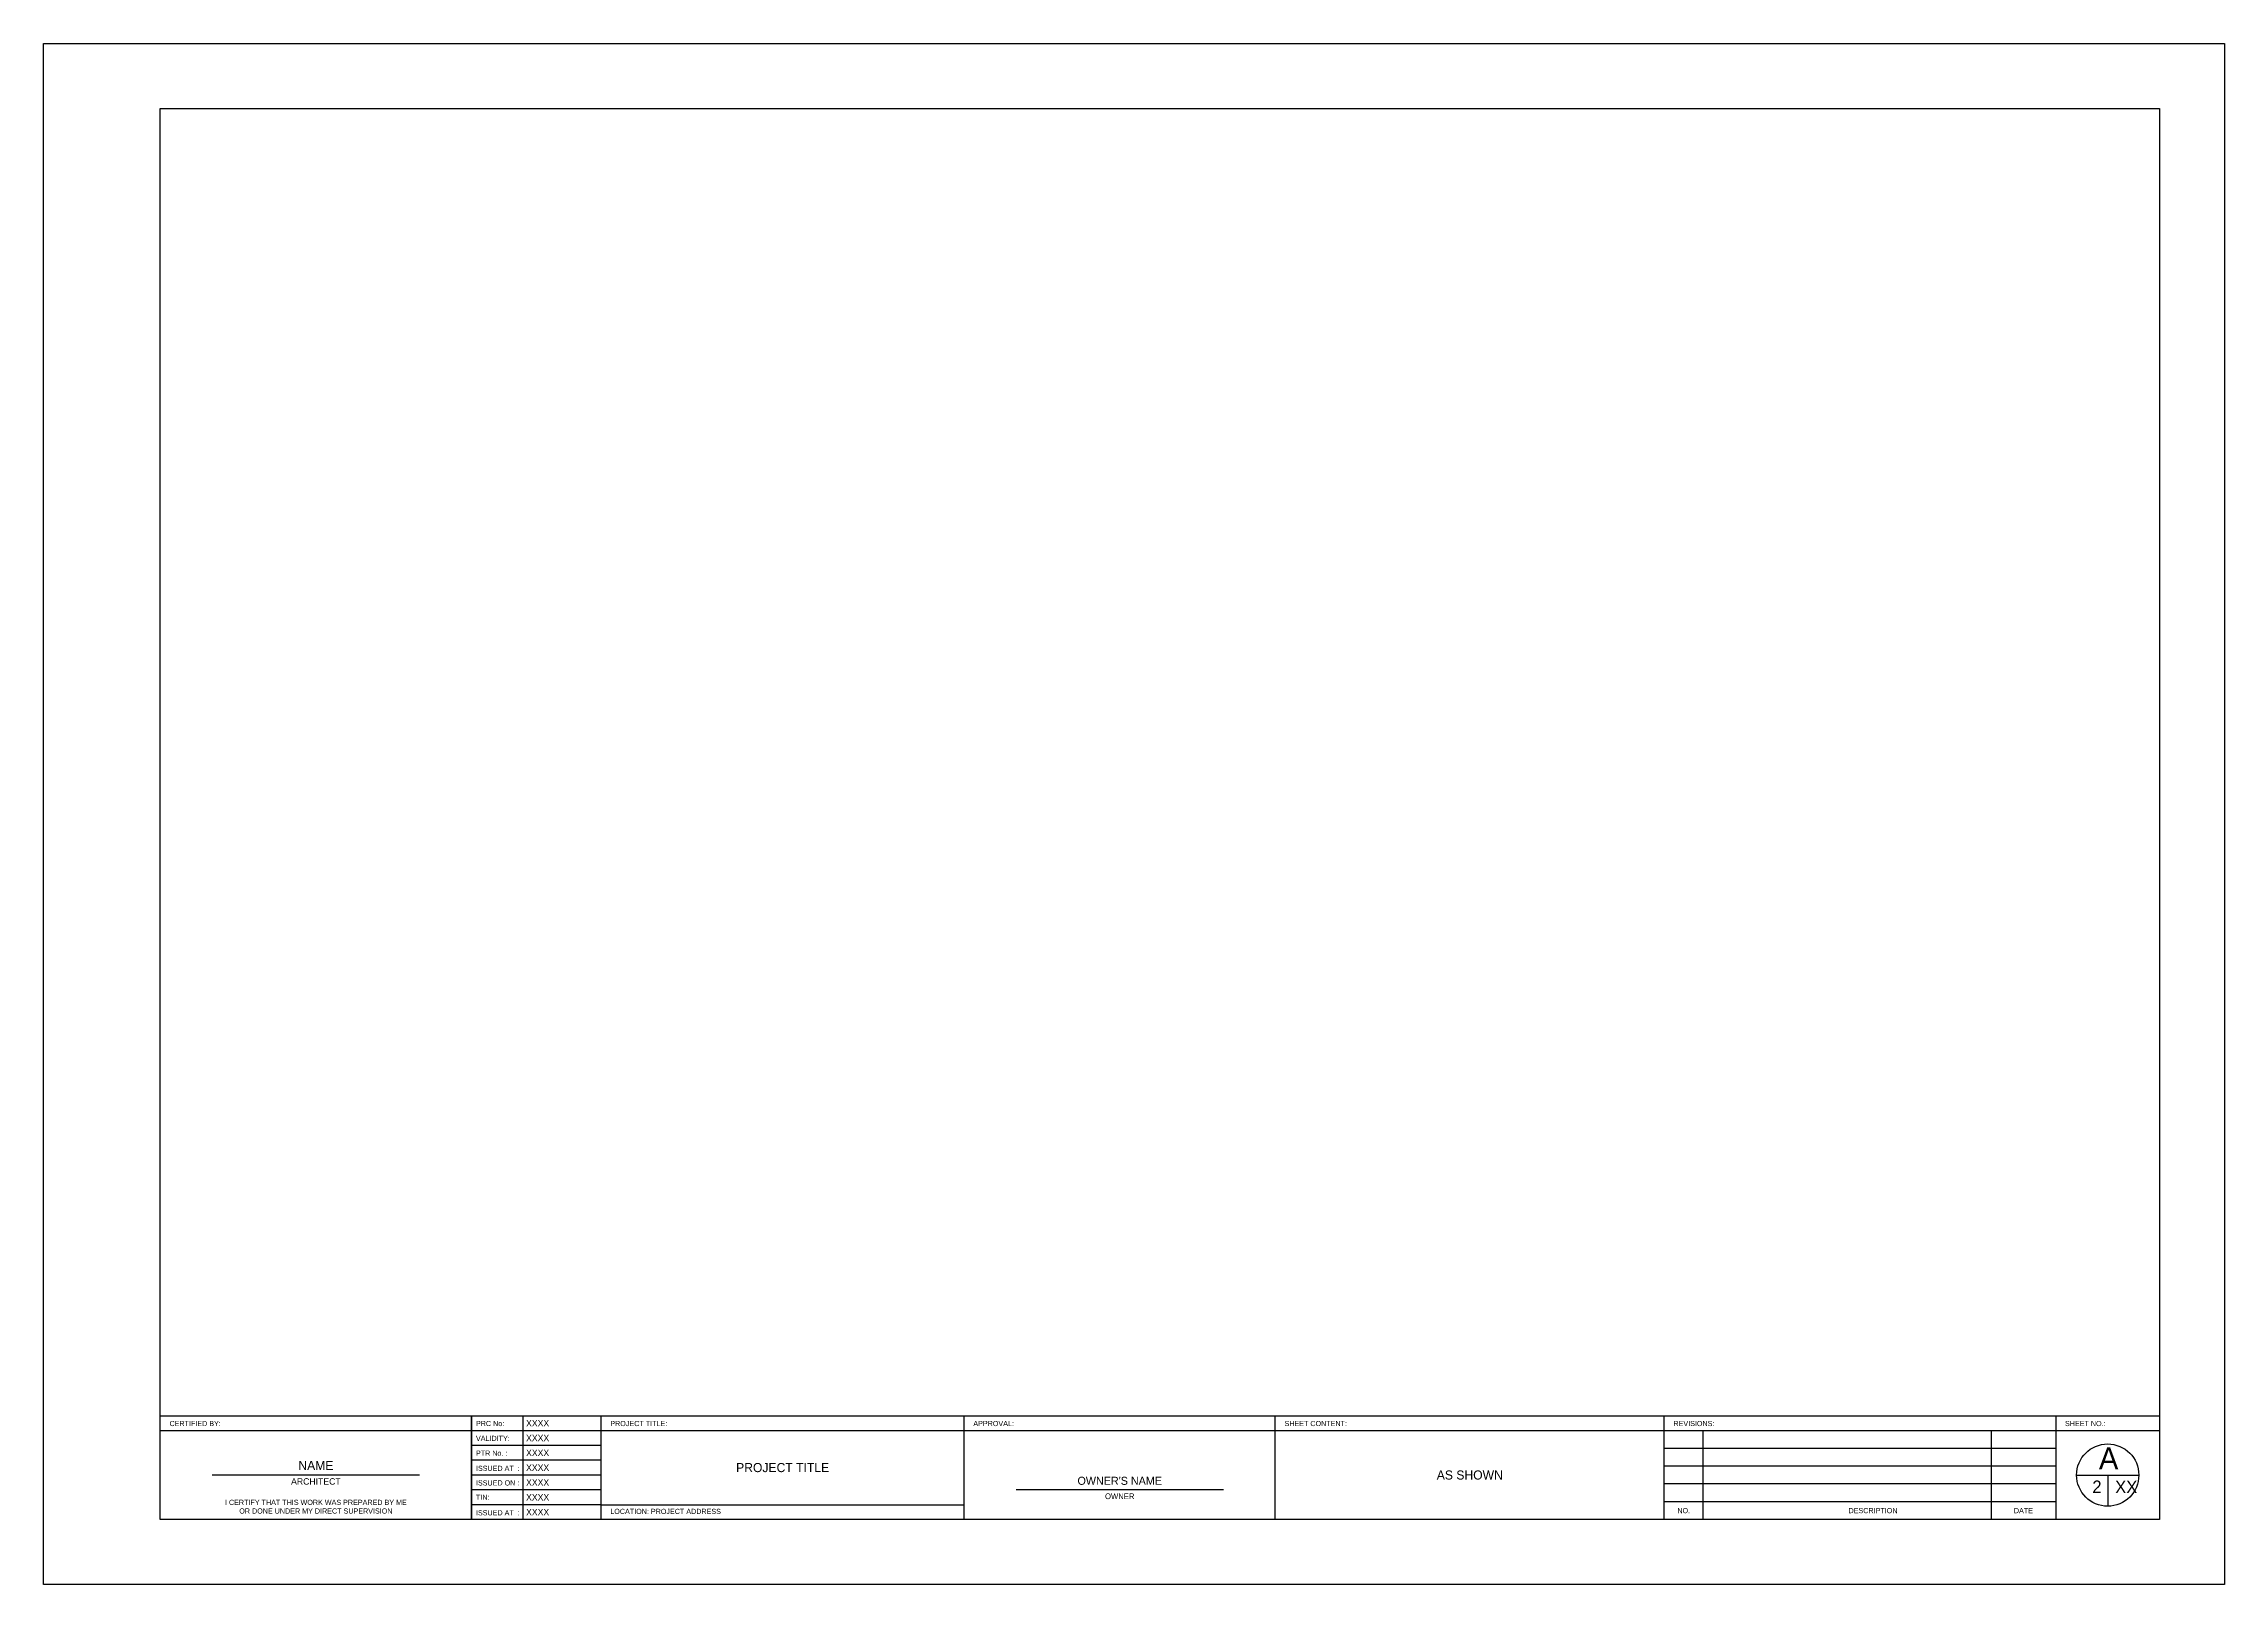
# Paper-space layout 'A2' of a CAD drawing. Header units: millimetres. Extents: x 0 to 841, y 0 to 594.
import ezdxf
from ezdxf.enums import TextEntityAlignment as Align

# ---------------------------------------------------------------- set-up
doc = ezdxf.new("R2010")
doc.units = ezdxf.units.MM
for name, color, linetype in [('TB-BORDER THIN', 82, 'Continuous'), ('TB-BORDER THK', 152, 'Continuous'), ('TB-TEXT', 240, 'Continuous')]:
    doc.layers.add(name, color=color, linetype=linetype)
doc.styles.add('Century', font='GOTHIC.TTF')

# ---------------------------------------------------------------- blocks, each defined once
blk = doc.blocks.new('Project_Title')
at = {"layer": 'TB-TEXT', "insert": (70, 14.29), "char_height": 3.5, "width": 95.4462, "attachment_point": 5, "style": 'Century'}
blk.add_mtext('PROJECT TITLE', dxfattribs=at)
blk = doc.blocks.new('Project_Owner')
at = {"layer": 'TB-TEXT', "style": 'Century'}
blk.add_text("OWNER'S NAME", height=3.1012, dxfattribs=at).set_placement((60, 13.38), align=Align.CENTER)
blk = doc.blocks.new('Project_Address')
at = {"layer": 'TB-TEXT', "insert": (218.54, 28.12), "char_height": 2, "width": 134.8115, "attachment_point": 4, "style": 'Century'}
blk.add_mtext('LOCATION: PROJECT ADDRESS', dxfattribs=at)
blk = doc.blocks.new('Tblock_A1_Archl')
blk.add_line((796, 42.14), (796, 30.14))
blk.add_lwpolyline([(841, 594), (841, 0), (0, 0), (0, 594)], close=True)
at = {"layer": 'TB-BORDER THIN'}
for p, q in [((45, 59.29), (816, 59.29)), ((640, 25), (640, 59.29)), ((751, 59.29), (751, 25)), ((215, 53.57), (165, 53.57)), ((776, 52.43), (625, 52.43)), ((145, 42.14), (65, 42.14)), ((215, 47.86), (165, 47.86)), ((215, 42.14), (165, 42.14)), ((776, 45.57), (625, 45.57)), ((784, 42.14), (808, 42.14)), ((215, 36.43), (165, 36.43)), ((455, 36.43), (375, 36.43)), ((776, 38.71), (625, 38.71)), ((215, 30.71), (165, 30.71)), ((215, 30.71), (355, 30.71)), ((776, 31.86), (625, 31.86))]:
    blk.add_line(p, q, dxfattribs=at)
blk.add_circle((796, 42.14), 12, dxfattribs=at)
at = {"layer": 'TB-BORDER THK'}
for p, q in [((45, 65), (816, 65)), ((165, 65), (165, 25)), ((165, 25), (165, 65)), ((185, 25), (185, 65)), ((215, 25), (215, 65)), ((355, 25), (355, 65)), ((475, 25), (475, 65)), ((625, 25), (625, 65)), ((776, 65), (776, 25))]:
    blk.add_line(p, q, dxfattribs=at)
blk.add_lwpolyline([(816, 569), (816, 25), (45, 25), (45, 569)], close=True, dxfattribs=at)
for name, p in [('Project_Title', (215, 30.71)), ('Project_Owner', (355, 25)), ('Project_Address', (0, 0))]:
    blk.add_blockref(name, p)
at = {"layer": 'TB-TEXT', "color": 7, "style": 'Century'}
blk.add_text('NAME', height=3.5, dxfattribs=at).set_placement((105, 44.09), align=Align.CENTER)
at = {"layer": 'TB-TEXT', "style": 'Century'}
for s, insert, char_height, width, attachment_point in [('CERTIFIED BY:', (48.54, 62), 2, 22.6493, 4), ('PRC No:', (166.73, 62), 2, 22.6493, 4), ('PROJECT TITLE:', (218.54, 62), 2, 22.6493, 4), ('APPROVAL:', (358.54, 62), 2, 22.6493, 4), ('SHEET CONTENT:', (478.54, 62), 2, 38.9013, 4), ('REVISIONS:', (628.54, 62), 2, 22.6493, 4), ('SHEET NO.:', (779.54, 62), 2, 22.6493, 4), ('VALIDITY:', (166.73, 56.29), 2, 22.6493, 4), ('PTR No. :', (166.73, 50.58), 2, 22.6493, 4), ('ISSUED AT  :', (166.73, 44.73), 2, 22.6493, 4), ('AS SHOWN', (550, 42.14), 3.5, 150, 5), ('TIN:', (166.73, 33.61), 2, 22.6493, 4), ('ISSUED ON :', (166.73, 39.11), 2, 22.6493, 4), ('OWNER', (415, 33.95), 2.215, 70.8835, 5), ('ISSUED AT  :', (166.73, 27.59), 2, 22.6493, 4), ('NO.', (632.5, 28.43), 2, 15, 5), ('DESCRIPTION', (705.5, 28.43), 2, 91, 5), ('DATE', (763.5, 28.43), 2, 25, 5)]:
    blk.add_mtext(s, dxfattribs=dict(at, insert=insert, char_height=char_height, width=width, attachment_point=attachment_point))
at = {"layer": 'TB-TEXT', "color": 7, "style": 'Century'}
for s, insert, char_height, width, attachment_point in [('XXXX', (186.06, 62.14), 2.5, 28.9356, 4), ('XXXX', (186.06, 56.43), 2.5, 28.9356, 4), ('XXXX', (186.06, 50.71), 2.5, 28.9356, 4), ('XXXX', (186.06, 45), 2.5, 28.9356, 4), ('ARCHITECT', (105, 39.67), 2.5, 70.8835, 5), ('XXXX', (186.06, 39.29), 2.5, 28.9356, 4), ('XXXX', (186.06, 33.57), 2.5, 28.9356, 4), ('I CERTIFY THAT THIS WORK WAS PREPARED BY ME \\POR DONE UNDER MY DIRECT SUPERVISION', (105, 29.94), 2, 80, 5), ('XXXX', (186.06, 27.86), 2.5, 28.9356, 4)]:
    blk.add_mtext(s, dxfattribs=dict(at, insert=insert, char_height=char_height, width=width, attachment_point=attachment_point))
at = {"layer": 'TB-TEXT', "ltscale": 0.2, "attachment_point": 1, "style": 'Century'}
for s, insert, char_height in [('A', (792.61, 52.77), 8.4), ('XX', (798.87, 39.97), 4.8)]:
    blk.add_mtext_dynamic_manual_height_columns(s, width=3.3853, gutter_width=5, heights=[0], dxfattribs=dict(at, insert=insert, char_height=char_height))

psp = doc.layouts.new('A2')

# ---------------------------------------------------------------- block references
psp.add_blockref('Tblock_A1_Archl', (0, 0))

# ---------------------------------------------------------------- texts
at = {"layer": 'TB-TEXT', "ltscale": 0.2, "insert": (790.07, 40.03), "char_height": 4.8, "attachment_point": 1, "style": 'Century'}
psp.add_mtext_dynamic_manual_height_columns('2', width=3.3853, gutter_width=5, heights=[0], dxfattribs=at)

doc.saveas('drawing.dxf')
